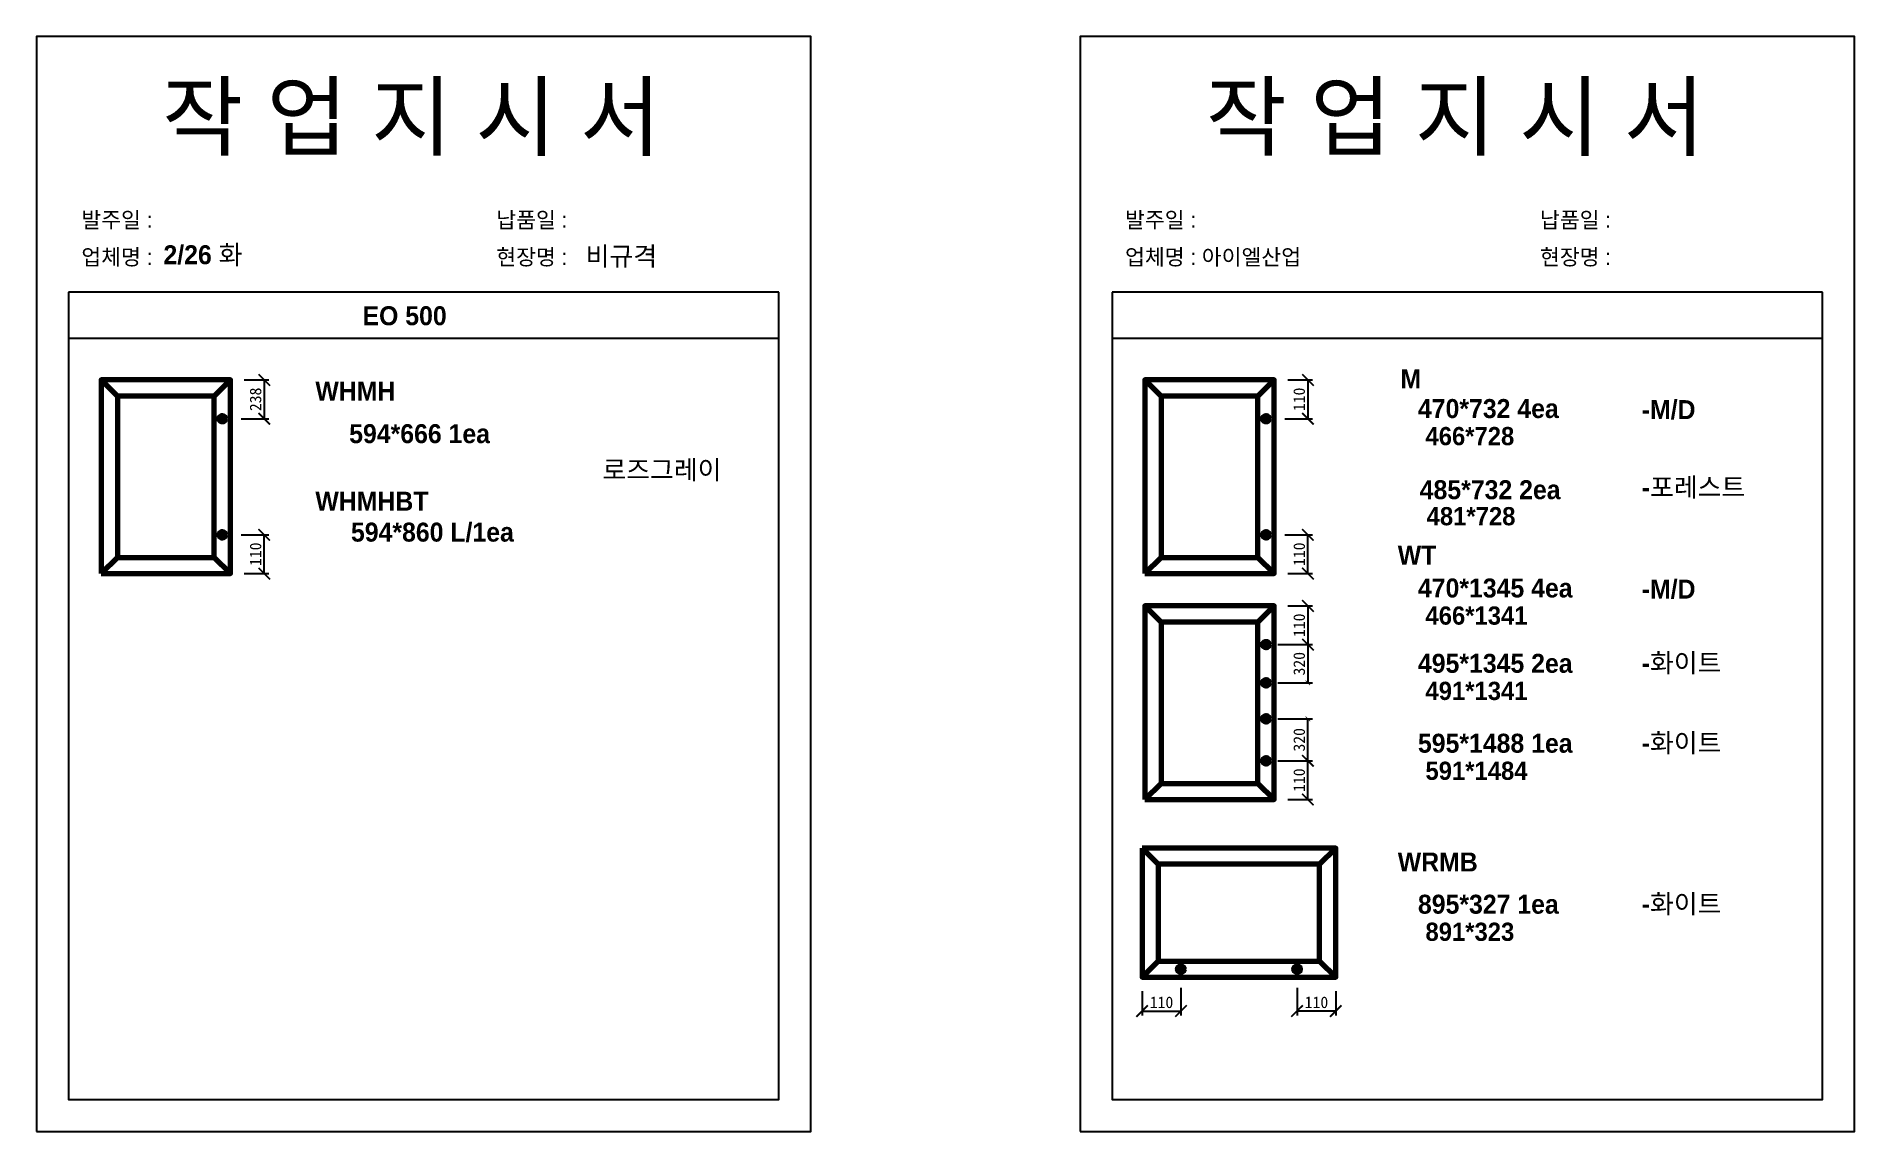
# Model space of a CAD drawing. Header units: millimetres. Extents: x -44117 to 256353, y -2095463 to 65325.
# Drawn here: x 113029 to 116972, y 10513 to 12889 of the extents above; entities that cross this region are included whole.
import ezdxf

# ---------------------------------------------------------------- set-up
doc = ezdxf.new("R2010")
doc.units = ezdxf.units.MM
doc.header["$LTSCALE"] = 10
doc.layers.add('Layer1', color=7, linetype='Continuous', lineweight=70)
doc.dimstyles.new('ISO-25', dxfattribs={"dimtxt": 2.5, "dimasz": 2.5, "dimexe": 1, "dimexo": 1, "dimtad": 1, "dimtxsty": 'Standard', "dimblk": 'ARCHTICK', "dimcen": 2.5, "dimadec": 0, "dimazin": 0, "dimtfac": 1, "dimtmove": 0, "dimatfit": 3, "dimfxl": 0, "dimarcsym": 0})

msp = doc.modelspace()

# ---------------------------------------------------------------- texts
at = {"attachment_point": 1}
for s, width, gutter_width, heights, insert, char_height in [('{\\fGulim|b0|i0|c129|p50;작 업 지 시 서}', 3307.3198183, 12.5, [-155.84554], (113301.63709, 12784.98674), 140), ('{\\fGulim|b0|i0|c129|p50;작 업 지 시 서}', 3307.3198183, 12.5, [-155.84554], (115565.27703, 12784.98674), 140), ('{\\fGulim|b0|i0|c129|p50;발주일 :}', 3307.3198183, 12.5, [-38.18216], (113126.42774, 12508.26632), 34.3), ('{\\fGulim|b0|i0|c129|p50;납품일 :}', 3307.3198183, 12.5, [-37.67976], (114026.40572, 12508.26632), 34.3), ('{\\fGulim|b0|i0|c129|p50;발주일 :}', 3307.3198183, 12.5, [-38.18216], (115390.06768, 12508.26632), 34.3), ('{\\fGulim|b0|i0|c129|p50;납품일 :}', 3307.3198183, 12.5, [-37.67976], (116290.04566, 12508.26632), 34.3), ('{\\fGulim|b0|i0|c129|p50;업체명 : }', 3307.3198183, 12.5, [38.2735], (113126.42774, 12427.61014), 34.3), ('{\\fGulim|b1|i0|c129|p50;2/26 화}', 2645.8558546, 10, [-49.70778], (113304.44317, 12436.03094), 41.16), ('{\\fGulim|b0|i0|c129|p50;현장명 : }', 3307.3198183, 12.5, [-38.2735], (114026.40572, 12427.61014), 34.3), ('{\\fGulim|b1|i0|c129|p50;비규격}', 2645.8558546, 10, [-45.78778], (114220.28723, 12432.76007), 41.16), ('{\\fGulim|b0|i0|c129|p50;업체명 : 아이엘산업}', 3307.3198183, 12.5, [38.2735], (115390.06768, 12427.61014), 34.3), ('{\\fGulim|b0|i0|c129|p50;현장명 : }', 3307.3198183, 12.5, [-38.2735], (116290.04566, 12427.61014), 34.3), ('{\\fGulim|b1|i0|c129|p50;EO 500}', 2645.8558546, 10, [-42.19444], (113736.19823, 12303.66953), 41.16), ('{\\fGulim|b1|i0|c129|p50;M}', 2645.8558546, 10, [-42.24889], (115987.43332, 12166.93796), 41.16), ('{\\fGulim|b1|i0|c129|p50;WHMH}', 2645.8558546, 10, [-42.30333], (113633.98349, 12140.28508), 41.16), ('{\\fGulim|b1|i0|c129|p50;470*732 4ea}', 2645.8558546, 10, [-42.30333], (116025.31054, 12102.33825), 41.16), ('{\\fGulim|b1|i0|c129|p50;-M/D}', 2645.8558546, 10, [-49.70778], (116510.72589, 12100.00419), 41.16), ('{\\fGulim|b1|i0|c129|p50;594*666 1ea}', 2645.8558546, 10, [-42.30333], (113707.29236, 12047.85287), 41.16), ('{\\fGulim|b1|i0|c129|p50;로즈그레이}', 2645.8558546, 10, [-45.78778], (114256.48806, 11969.54086), 41.16), ('{\\fGulim|b1|i0|c129|p50;\\P485*732 2ea}', 2645.8558546, 10, [-110.90333], (116029.1947, 11994.89892), 41.16), ('{\\fGulim|b1|i0|c129|p50;-포레스트}', 2645.8558546, 10, [-45.78778], (116510.72589, 11931.65907), 41.16), ('{\\fGulim|b1|i0|c129|p50;WHMHBT}', 2645.8558546, 10, [-42.30333], (113633.98349, 11901.30702), 41.16), ('{\\fGulim|b1|i0|c129|p50;\\P594*860 L/1ea}', 2645.8558546, 10, [-118.30778], (113711.17652, 11902.86612), 41.16), ('{\\fGulim|b1|i0|c129|p50;WT}', 2645.8558546, 10, [-42.30333], (115981.59596, 11784.18643), 41.16), ('{\\fGulim|b1|i0|c129|p50;470*1345 4ea}', 2645.8558546, 10, [-42.30333], (116025.31054, 11713.04626), 41.16), ('{\\fGulim|b1|i0|c129|p50;-M/D}', 2645.8558546, 10, [-49.70778], (116510.72589, 11710.7122), 41.16), ('{\\fGulim|b1|i0|c129|p50;-화이트}', 2645.8558546, 10, [-45.73333], (116510.72589, 11550.54426), 41.16), ('{\\fGulim|b1|i0|c129|p50;495*1345 2ea}', 2645.8558546, 10, [-42.30333], (116025.31054, 11549.68156), 41.16), ('{\\fGulim|b1|i0|c129|p50;595*1488 1ea}', 2645.8558546, 10, [42.30333], (116025.31054, 11376.32536), 41.16), ('{\\fGulim|b1|i0|c129|p50;-화이트}', 2645.8558546, 10, [-45.73333], (116510.72589, 11377.18806), 41.16), ('{\\fGulim|b1|i0|c129|p50;WRMB}', 2645.8558546, 10, [-42.41222], (115981.59596, 11118.68957), 41.16), ('{\\fGulim|b1|i0|c129|p50;895*327 1ea}', 2645.8558546, 10, [42.30333], (116025.31054, 11027.10516), 41.16), ('{\\fGulim|b1|i0|c129|p50;-화이트}', 2645.8558546, 10, [-45.73333], (116510.72589, 11027.96786), 41.16)]:
    msp.add_mtext_dynamic_manual_height_columns(s, width=width, gutter_width=gutter_width, heights=heights, dxfattribs=dict(at, insert=insert, char_height=char_height))
at = {"color": 1, "char_height": 39.5136, "attachment_point": 1}
for s, heights, insert in [('{\\fGulim|b1|i0|c129|p50;466*728}', [35.70489], (116041.65149, 12041.76447)), ('{\\fGulim|b1|i0|c129|p50;481*728}', [-40.6112], (116044.2273, 11867.99186)), ('{\\fGulim|b1|i0|c129|p50;466*1341}', [35.70489], (116041.65149, 11652.47249)), ('{\\fGulim|b1|i0|c129|p50;491*1341}', [35.70489], (116041.65149, 11489.10778)), ('{\\fGulim|b1|i0|c129|p50;591*1484}', [35.70489], (116041.65149, 11315.75159)), ('{\\fGulim|b1|i0|c129|p50;891*323}', [35.70489], (116041.65149, 10966.53139))]:
    msp.add_mtext_dynamic_manual_height_columns(s, width=2540.0216204, gutter_width=9.6, heights=heights, dxfattribs=dict(at, insert=insert))

# ---------------------------------------------------------------- blocks, each defined once
blk = doc.blocks.new('_ArchTick')
at = {"color": 0, "linetype": 'ByBlock', "const_width": 0.15}
blk.add_lwpolyline([(-0.5, -0.5), (0.5, 0.5)], dxfattribs=at)
blk = doc.blocks.new('*D2003')
at = {"color": 0, "lineweight": -2}
for p, q in [((113472.7, 11807.7), (113533.1, 11807.7)), ((113523.1, 11723.7), (113523.1, 11807.7)), ((113479.7, 11723.7), (113533.1, 11723.7))]:
    blk.add_line(p, q, dxfattribs=at)
at = {"layer": 'Defpoints', "color": 0}
for p in [(113442.7, 11807.7), (113523.1, 11807.7), (113449.7, 11723.7)]:
    blk.add_point(p, dxfattribs=at)
at = {"color": 0, "lineweight": -2, "xscale": 25, "yscale": 25, "zscale": 25}
for p, rotation in [((113523.1, 11807.7), 90), ((113523.1, 11723.7), 270)]:
    blk.add_blockref('_ArchTick', p, dxfattribs=dict(at, rotation=rotation))
at = {"color": 0, "insert": (113504.3, 11765.7), "char_height": 25, "attachment_point": 5, "rotation": 90}
blk.add_mtext('110', dxfattribs=at)
blk = doc.blocks.new('*D2004')
at = {"color": 0, "lineweight": -2}
for p, q in [((113479.7, 12143.7), (113533.1, 12143.7)), ((113523.1, 12143.7), (113523.1, 12059.7)), ((113472.7, 12059.7), (113533.1, 12059.7))]:
    blk.add_line(p, q, dxfattribs=at)
at = {"layer": 'Defpoints', "color": 0}
for p in [(113449.7, 12143.7), (113442.7, 12059.7), (113523.1, 12059.7)]:
    blk.add_point(p, dxfattribs=at)
at = {"color": 0, "lineweight": -2, "xscale": 25, "yscale": 25, "zscale": 25}
for p, rotation in [((113523.1, 12143.7), 90), ((113523.1, 12059.7), 270)]:
    blk.add_blockref('_ArchTick', p, dxfattribs=dict(at, rotation=rotation))
at = {"color": 0, "insert": (113504.3, 12101.7), "char_height": 25, "attachment_point": 5, "rotation": 90}
blk.add_mtext('238', dxfattribs=at)
blk = doc.blocks.new('*D2005')
at = {"color": 0, "lineweight": -2}
for p, q in [((115736.3, 11807.7), (115796.7, 11807.7)), ((115786.7, 11723.7), (115786.7, 11807.7)), ((115743.3, 11723.7), (115796.7, 11723.7))]:
    blk.add_line(p, q, dxfattribs=at)
at = {"layer": 'Defpoints', "color": 0}
for p in [(115706.3, 11807.7), (115786.7, 11807.7), (115713.3, 11723.7)]:
    blk.add_point(p, dxfattribs=at)
at = {"color": 0, "lineweight": -2, "xscale": 25, "yscale": 25, "zscale": 25}
for p, rotation in [((115786.7, 11807.7), 90), ((115786.7, 11723.7), 270)]:
    blk.add_blockref('_ArchTick', p, dxfattribs=dict(at, rotation=rotation))
at = {"color": 0, "insert": (115767.9, 11765.7), "char_height": 25, "attachment_point": 5, "rotation": 90}
blk.add_mtext('110', dxfattribs=at)
blk = doc.blocks.new('*D2006')
at = {"color": 0, "lineweight": -2}
for p, q in [((115743.3, 12143.7), (115796.7, 12143.7)), ((115786.7, 12143.7), (115786.7, 12059.7)), ((115736.3, 12059.7), (115796.7, 12059.7))]:
    blk.add_line(p, q, dxfattribs=at)
at = {"layer": 'Defpoints', "color": 0}
for p in [(115713.3, 12143.7), (115706.3, 12059.7), (115786.7, 12059.7)]:
    blk.add_point(p, dxfattribs=at)
at = {"color": 0, "lineweight": -2, "xscale": 25, "yscale": 25, "zscale": 25}
for p, rotation in [((115786.7, 12143.7), 90), ((115786.7, 12059.7), 270)]:
    blk.add_blockref('_ArchTick', p, dxfattribs=dict(at, rotation=rotation))
at = {"color": 0, "insert": (115767.9, 12101.7), "char_height": 25, "attachment_point": 5, "rotation": 90}
blk.add_mtext('110', dxfattribs=at)
blk = doc.blocks.new('*D2007')
at = {"color": 0, "lineweight": -2}
for p, q in [((115427.2, 10818.2), (115427.2, 10764.8)), ((115511.2, 10825.2), (115511.2, 10764.8)), ((115427.2, 10774.8), (115511.2, 10774.8))]:
    blk.add_line(p, q, dxfattribs=at)
at = {"layer": 'Defpoints', "color": 0}
for p in [(115427.2, 10848.2), (115511.2, 10855.2), (115511.2, 10774.8)]:
    blk.add_point(p, dxfattribs=at)
at = {"color": 0, "lineweight": -2, "xscale": 25, "yscale": 25, "zscale": 25, "rotation": 180}
blk.add_blockref('_ArchTick', (115427.2, 10774.8), dxfattribs=at)
at = {"color": 0, "lineweight": -2, "xscale": 25, "yscale": 25, "zscale": 25}
blk.add_blockref('_ArchTick', (115511.2, 10774.8), dxfattribs=at)
at = {"color": 0, "insert": (115469.2, 10793.6), "char_height": 25, "attachment_point": 5}
blk.add_mtext('110', dxfattribs=at)
blk = doc.blocks.new('*D2008')
at = {"color": 0, "lineweight": -2}
for p, q in [((115763.2, 10825.2), (115763.2, 10764.8)), ((115847.2, 10818.2), (115847.2, 10764.8)), ((115847.2, 10774.8), (115763.2, 10774.8))]:
    blk.add_line(p, q, dxfattribs=at)
at = {"layer": 'Defpoints', "color": 0}
for p in [(115763.2, 10855.2), (115847.2, 10848.2), (115763.2, 10774.8)]:
    blk.add_point(p, dxfattribs=at)
at = {"color": 0, "lineweight": -2, "xscale": 25, "yscale": 25, "zscale": 25, "rotation": 180}
blk.add_blockref('_ArchTick', (115763.2, 10774.8), dxfattribs=at)
at = {"color": 0, "lineweight": -2, "xscale": 25, "yscale": 25, "zscale": 25}
blk.add_blockref('_ArchTick', (115847.2, 10774.8), dxfattribs=at)
at = {"color": 0, "insert": (115805.2, 10793.6), "char_height": 25, "attachment_point": 5}
blk.add_mtext('110', dxfattribs=at)
blk = doc.blocks.new('*D2012')
at = {"color": 0, "lineweight": -2}
for p, q in [((115736.3, 11317.6), (115796.7, 11317.6)), ((115786.7, 11233.6), (115786.7, 11317.6)), ((115743.3, 11233.6), (115796.7, 11233.6))]:
    blk.add_line(p, q, dxfattribs=at)
at = {"layer": 'Defpoints', "color": 0}
for p in [(115706.3, 11317.6), (115786.7, 11317.6), (115713.3, 11233.6)]:
    blk.add_point(p, dxfattribs=at)
at = {"color": 0, "lineweight": -2, "xscale": 25, "yscale": 25, "zscale": 25}
for p, rotation in [((115786.7, 11317.6), 90), ((115786.7, 11233.6), 270)]:
    blk.add_blockref('_ArchTick', p, dxfattribs=dict(at, rotation=rotation))
at = {"color": 0, "insert": (115767.9, 11275.6), "char_height": 25, "attachment_point": 5, "rotation": 90}
blk.add_mtext('110', dxfattribs=at)
blk = doc.blocks.new('*D2013')
at = {"color": 0, "lineweight": -2}
for p, q in [((115743.3, 11653.6), (115796.7, 11653.6)), ((115786.7, 11653.6), (115786.7, 11569.6)), ((115736.3, 11569.6), (115796.7, 11569.6))]:
    blk.add_line(p, q, dxfattribs=at)
at = {"layer": 'Defpoints', "color": 0}
for p in [(115713.3, 11653.6), (115706.3, 11569.6), (115786.7, 11569.6)]:
    blk.add_point(p, dxfattribs=at)
at = {"color": 0, "lineweight": -2, "xscale": 25, "yscale": 25, "zscale": 25}
for p, rotation in [((115786.7, 11653.6), 90), ((115786.7, 11569.6), 270)]:
    blk.add_blockref('_ArchTick', p, dxfattribs=dict(at, rotation=rotation))
at = {"color": 0, "insert": (115767.9, 11611.6), "char_height": 25, "attachment_point": 5, "rotation": 90}
blk.add_mtext('110', dxfattribs=at)
blk = doc.blocks.new('*D2014')
at = {"color": 0, "lineweight": -2}
for p, q in [((115721.3, 11408.7), (115796.7, 11408.7)), ((115786.7, 11317.6), (115786.7, 11408.7)), ((115721.3, 11317.6), (115796.7, 11317.6))]:
    blk.add_line(p, q, dxfattribs=at)
at = {"layer": 'Defpoints', "color": 0}
for p in [(115706.3, 11408.7), (115786.7, 11408.7), (115706.3, 11317.6)]:
    blk.add_point(p, dxfattribs=at)
at = {"color": 0, "lineweight": -2, "xscale": 10, "yscale": 10, "zscale": 10}
for p, rotation in [((115786.7, 11408.7), 90), ((115786.7, 11317.6), 270)]:
    blk.add_blockref('_ArchTick', p, dxfattribs=dict(at, rotation=rotation))
at = {"color": 0, "insert": (115767.9, 11363.2), "char_height": 25, "attachment_point": 5, "rotation": 90}
blk.add_mtext('320', dxfattribs=at)
blk = doc.blocks.new('*D2015')
at = {"color": 0, "lineweight": -2}
for p, q in [((115721.3, 11569.6), (115796.7, 11569.6)), ((115786.7, 11569.6), (115786.7, 11486.9)), ((115721.3, 11486.9), (115796.7, 11486.9))]:
    blk.add_line(p, q, dxfattribs=at)
at = {"layer": 'Defpoints', "color": 0}
for p in [(115706.3, 11569.6), (115706.3, 11486.9), (115786.7, 11486.9)]:
    blk.add_point(p, dxfattribs=at)
at = {"color": 0, "lineweight": -2, "xscale": 10, "yscale": 10, "zscale": 10}
for p, rotation in [((115786.7, 11569.6), 90), ((115786.7, 11486.9), 270)]:
    blk.add_blockref('_ArchTick', p, dxfattribs=dict(at, rotation=rotation))
at = {"color": 0, "insert": (115767.9, 11528.2), "char_height": 25, "attachment_point": 5, "rotation": 90}
blk.add_mtext('320', dxfattribs=at)

# ---------------------------------------------------------------- dimensions: what is measured, and where the dimension line sits
for base, p1, p2, text, picture, middle in [((113523.05129, 12059.72463), (113449.65957, 12143.72463), (113442.65957, 12059.72463), '238', '*D2004', (113504.30129, 12101.72463)), ((115786.69123, 12059.72463), (115713.29951, 12143.72463), (115706.29951, 12059.72463), '110', '*D2006', (115767.94123, 12101.72463)), ((113523.05129, 11807.72463), (113449.65957, 11723.72463), (113442.65957, 11807.72463), '110', '*D2003', (113504.30129, 11765.72463)), ((115786.69123, 11807.72463), (115713.29951, 11723.72463), (115706.29951, 11807.72463), '110', '*D2005', (115767.94123, 11765.72463)), ((115786.69123, 11569.60496), (115713.29951, 11653.60496), (115706.29951, 11569.60496), '110', '*D2013', (115767.94123, 11611.60496)), ((115786.69123, 11317.60496), (115713.29951, 11233.60496), (115706.29951, 11317.60496), '110', '*D2012', (115767.94123, 11275.60496))]:
    dim = msp.add_linear_dim(base=base, p1=p1, p2=p2, angle=90, text=text, dimstyle='ISO-25', override={"dimscale": 10, "dimexo": 3, "dimtxsty": 'Standard'})
    dim.commit()
    dim.dimension.update_dxf_attribs({"geometry": picture, "text_midpoint": middle})
for base, p1, p2, picture, middle in [((115786.69123, 11486.87491), (115706.29951, 11569.60496), (115706.29951, 11486.87491), '*D2015', (115786.69123, 11528.23994)), ((115786.69123, 11408.71838), (115706.29951, 11317.60496), (115706.29951, 11408.71838), '*D2014', (115786.69123, 11363.16167))]:
    dim = msp.add_linear_dim(base=base, p1=p1, p2=p2, angle=90, text='320', dimstyle='ISO-25', override={"dimscale": 10, "dimasz": 1, "dimexo": 1.5, "dimtxsty": 'Standard'})
    dim.commit()
    dim.dimension.update_dxf_attribs({"geometry": picture, "text_midpoint": middle, "dimtype": 160})
for base, p1, p2, picture, middle in [((115511.1755, 10774.83242), (115427.1755, 10848.22414), (115511.1755, 10855.22414), '*D2007', (115469.1755, 10793.58242)), ((115763.1755, 10774.83242), (115847.1755, 10848.22414), (115763.1755, 10855.22414), '*D2008', (115805.1755, 10793.58242))]:
    dim = msp.add_linear_dim(base=base, p1=p1, p2=p2, text='110', dimstyle='ISO-25', override={"dimscale": 10, "dimexo": 3, "dimtxsty": 'Standard'})
    dim.commit()
    dim.dimension.update_dxf_attribs({"geometry": picture, "text_midpoint": middle})

# ---------------------------------------------------------------- linework, layer by layer
for p, q in [((114638.83049, 12333.97953), (113098.83049, 12333.97953)), ((116902.47043, 12333.97953), (115362.47043, 12333.97953)), ((114638.83049, 12233.97953), (113098.83049, 12233.97953)), ((116902.47043, 12233.97953), (115362.47043, 12233.97953))]:
    msp.add_line(p, q)
for points in [[(113028.83049, 10513.14925), (114708.83049, 10513.14925), (114708.83049, 12889.14925), (113028.83049, 12889.14925)], [(115292.47043, 10513.14925), (116972.47043, 10513.14925), (116972.47043, 12889.14925), (115292.47043, 12889.14925)]]:
    msp.add_lwpolyline(points, close=True)
for points in [[(113098.83049, 12333.97953), (113098.83049, 10583.14925), (114638.83049, 10583.14925), (114638.83049, 12333.97953)], [(115362.47043, 12333.97953), (115362.47043, 10583.14925), (116902.47043, 10583.14925), (116902.47043, 12333.97953)]]:
    msp.add_lwpolyline(points)
at = {"layer": 'Layer1'}
for p, q in [((113204.65957, 12108.72463), (113169.65957, 12143.72463)), ((113414.65957, 12108.72463), (113449.65957, 12143.72463)), ((115468.29951, 12108.72463), (115433.29951, 12143.72463)), ((115678.29951, 12108.72463), (115713.29951, 12143.72463)), ((113432.15957, 12070.22463), (113432.15957, 12049.22463)), ((115695.79951, 12070.22463), (115695.79951, 12049.22463)), ((113442.65957, 11807.72463), (113421.65957, 11807.72463)), ((113432.15957, 11818.22463), (113432.15957, 11797.22463)), ((115706.29951, 11807.72463), (115685.29951, 11807.72463)), ((115695.79951, 11818.22463), (115695.79951, 11797.22463)), ((113204.65957, 11758.72463), (113169.65957, 11723.72463)), ((113449.65957, 11723.72463), (113414.65957, 11758.72463)), ((115468.29951, 11758.72463), (115433.29951, 11723.72463)), ((115713.29951, 11723.72463), (115678.29951, 11758.72463)), ((115468.29951, 11618.60496), (115433.29951, 11653.60496)), ((115678.29951, 11618.60496), (115713.29951, 11653.60496)), ((115695.79951, 11580.10496), (115695.79951, 11559.10496)), ((115695.79951, 11497.37491), (115695.79951, 11476.37491)), ((115695.79951, 11419.21838), (115695.79951, 11398.21838)), ((115695.79951, 11328.10496), (115695.79951, 11307.10496)), ((115706.29951, 11317.60496), (115685.29951, 11317.60496)), ((115468.29951, 11268.60496), (115433.29951, 11233.60496)), ((115713.29951, 11233.60496), (115678.29951, 11268.60496)), ((115462.1755, 11093.22414), (115427.1755, 11128.22414)), ((115812.1755, 11093.22414), (115847.1755, 11128.22414)), ((115427.1755, 10848.22414), (115462.1755, 10883.22414)), ((115521.6755, 10865.72414), (115500.6755, 10865.72414)), ((115511.1755, 10855.22414), (115511.1755, 10876.22414)), ((115773.6755, 10865.72414), (115752.6755, 10865.72414)), ((115812.1755, 10883.22414), (115847.1755, 10848.22414))]:
    msp.add_line(p, q, dxfattribs=at)
for points in [[(113169.65957, 11723.72463), (113449.65957, 11723.72463), (113449.65957, 12143.72463), (113169.65957, 12143.72463)], [(113204.65957, 11758.72463), (113414.65957, 11758.72463), (113414.65957, 12108.72463), (113204.65957, 12108.72463)], [(115433.29951, 11723.72463), (115713.29951, 11723.72463), (115713.29951, 12143.72463), (115433.29951, 12143.72463)], [(115468.29951, 11758.72463), (115678.29951, 11758.72463), (115678.29951, 12108.72463), (115468.29951, 12108.72463)], [(113442.65957, 12059.72463), (113421.65957, 12059.72463)], [(115706.29951, 12059.72463), (115685.29951, 12059.72463)], [(115433.29951, 11233.60496), (115713.29951, 11233.60496), (115713.29951, 11653.60496), (115433.29951, 11653.60496)], [(115468.29951, 11268.60496), (115678.29951, 11268.60496), (115678.29951, 11618.60496), (115468.29951, 11618.60496)], [(115706.29951, 11569.60496), (115685.29951, 11569.60496)], [(115706.29951, 11486.87491), (115685.29951, 11486.87491)], [(115706.29951, 11408.71838), (115685.29951, 11408.71838)], [(115427.1755, 11128.22414), (115427.1755, 10848.22414), (115847.1755, 10848.22414), (115847.1755, 11128.22414)], [(115462.1755, 11093.22414), (115462.1755, 10883.22414), (115812.1755, 10883.22414), (115812.1755, 11093.22414)], [(115763.1755, 10855.22414), (115763.1755, 10876.22414)]]:
    msp.add_lwpolyline(points, close=True, dxfattribs=at)
for centre in [(113432.15957, 12059.72463), (115695.79951, 12059.72463), (113432.15957, 11807.72463), (115695.79951, 11807.72463), (115695.79951, 11569.60496), (115695.79951, 11486.87491), (115695.79951, 11408.71838), (115695.79951, 11317.60496), (115511.1755, 10865.72414), (115763.1755, 10865.72414)]:
    msp.add_circle(centre, 7, dxfattribs=at)

msp.set_redraw_order([(e.dxf.handle, doc.entitydb.next_handle()) for e in msp.query("TEXT MTEXT ATTDEF DIMENSION ARC_DIMENSION")])  # texts and dimensions are drawn at this point

doc.saveas('drawing.dxf')
